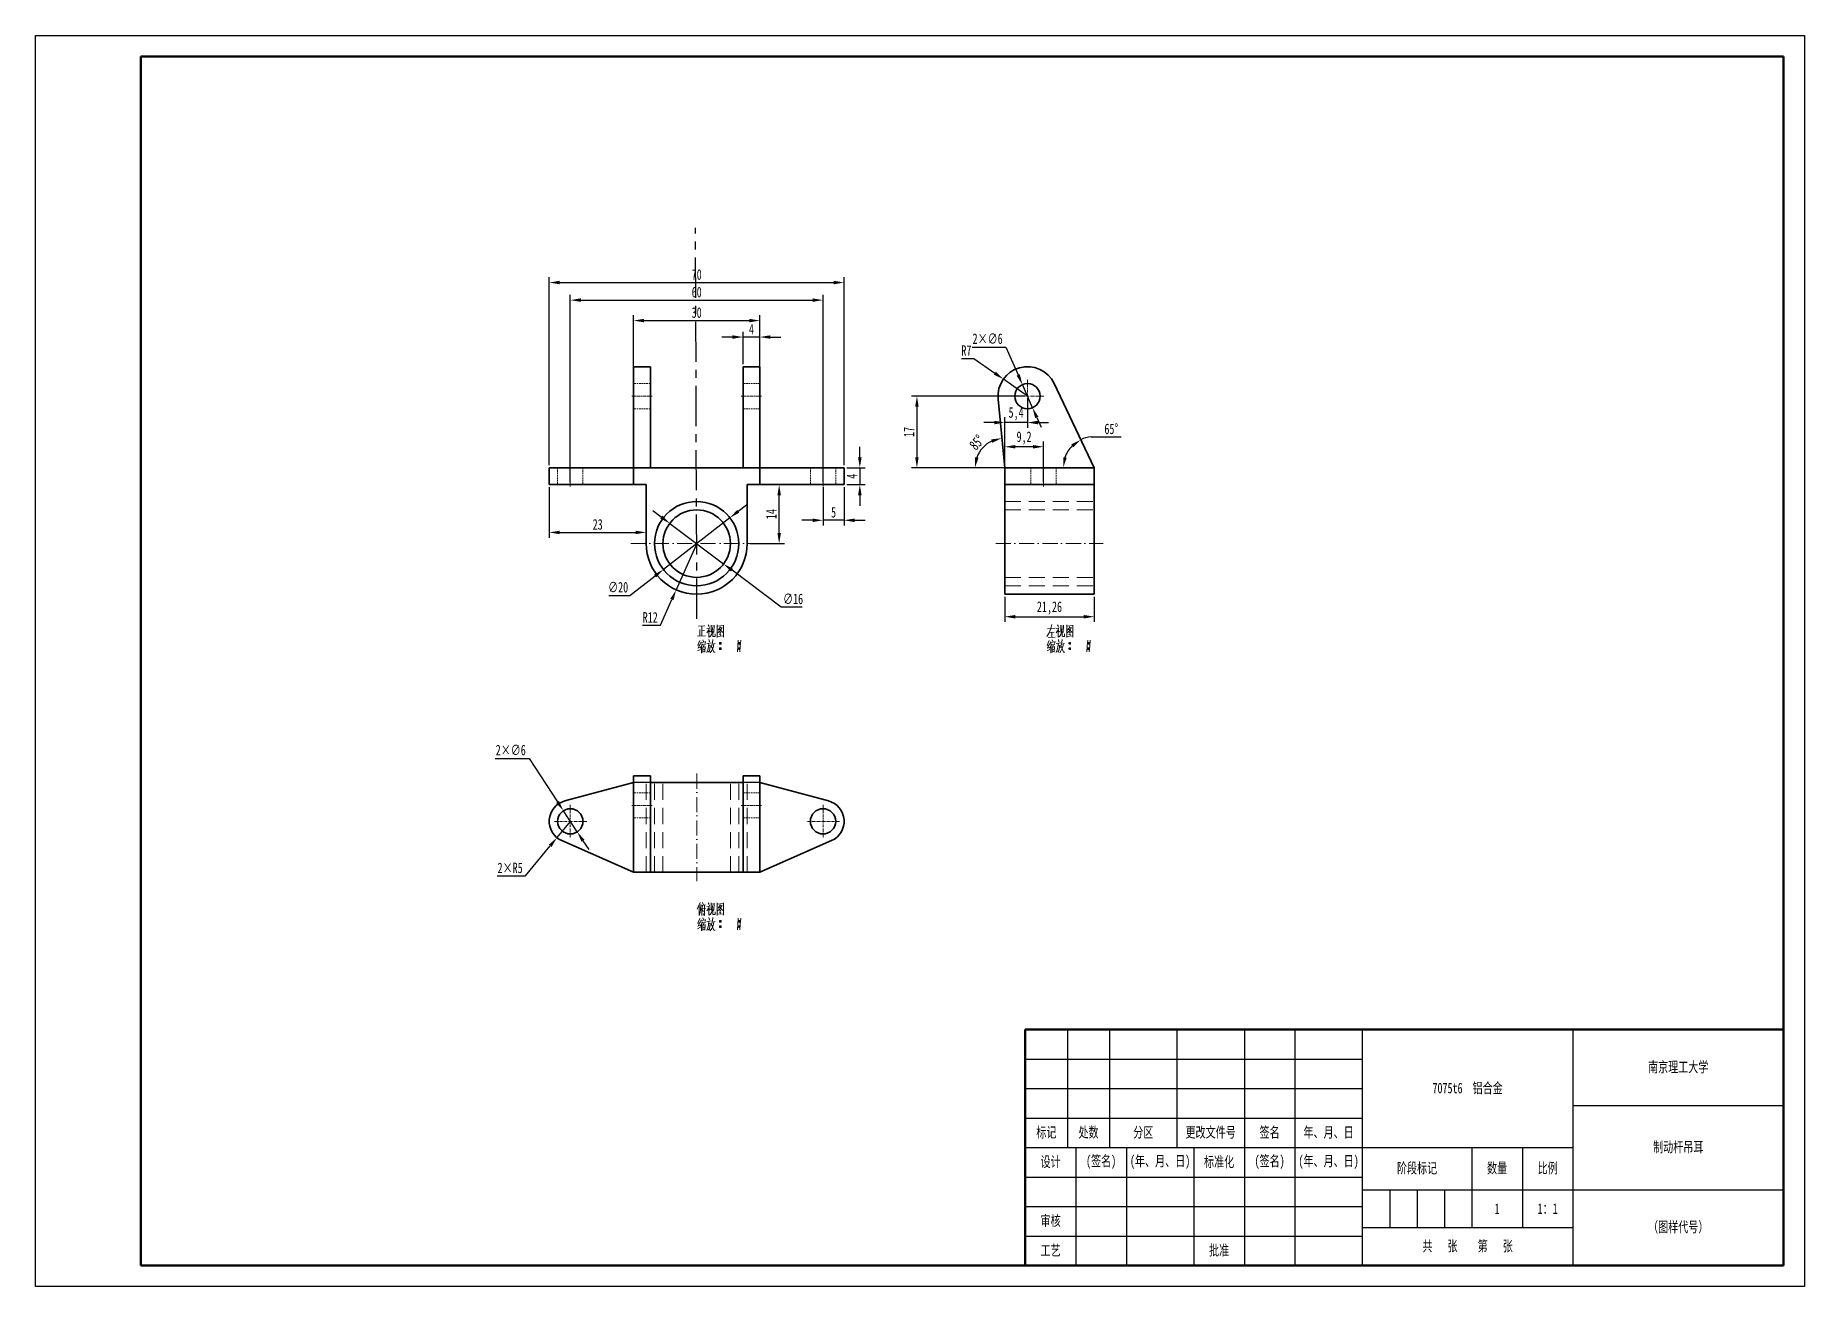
# Model space of a CAD drawing. Header units: millimetres. Extents: x 1050 to 1470, y 766 to 1063.
import ezdxf

# ---------------------------------------------------------------- set-up
doc = ezdxf.new("R2010")
doc.units = ezdxf.units.MM
doc.header["$LTSCALE"] = 0.3
for name, pattern in [('CENTER', [50.8, 31.75, -6.35, 6.35, -6.35]), ('DASHDOT', [18.5, 12, -3, 0.5, -3]), ('DASHED', [19.05, 12.7, -6.35])]:
    doc.linetypes.add(name, pattern=pattern)
for name, color, linetype, lineweight in [('尺寸线', 3, 'Continuous', 25), ('粗实线', 7, 'Continuous', 50), ('细实线', 7, 'Continuous', 25), ('细文本', 7, 'Continuous', 25), ('细点画线', 1, 'CENTER', 25), ('虚线', 2, 'DASHED', 25)]:
    doc.layers.add(name, color=color, linetype=linetype, lineweight=lineweight)
doc.styles.add('NUT Standard', font='simfang.ttf', dxfattribs={"width": 0.7, "height": 2.5})
doc.dimstyles.new('NUT Standard', dxfattribs={"dimtxt": 2.5, "dimasz": 2.5, "dimexe": 1.25, "dimexo": 0.625, "dimtad": 1, "dimtoh": 1, "dimtxsty": 'NUT Standard', "dimcen": 2.5, "dimadec": 0, "dimazin": 0, "dimtfac": 1, "dimtmove": 0, "dimatfit": 3, "dimfxl": 1, "dimarcsym": 0})

msp = doc.modelspace()

# ---------------------------------------------------------------- texts
at = {"layer": '粗实线', "char_height": 2.5, "attachment_point": 5, "style": 'NUT Standard'}
for s, insert in [('\\pxqc;{\\fFangSong|b0|i0|c134|p49;1}', (1397.042, 784.119)), ('\\pxqc;{\\fFangSong|b0|i0|c134|p49;1：1}', (1409.042, 784.119))]:
    msp.add_mtext_dynamic_manual_height_columns(s, width=12, gutter_width=12.5, heights=[0], dxfattribs=dict(at, insert=insert))
at = {"layer": '细文本', "char_height": 2.5, "attachment_point": 5, "style": 'NUT Standard'}
for s, insert, width in [('{\\fFangSong|b0|i0|c134|p49;南京理工大学}', (1440.042, 817.619), 50), ('7075t6  铝合金', (1390.042, 812.619), 50), ('标记', (1290.042, 802.119), 10), ('处数', (1300.042, 802.119), 10), ('分区', (1313.042, 802.119), 16), ('更改文件号', (1329.042, 802.119), 16), ('签名', (1343.042, 802.119), 12), ('年、月、日', (1357.042, 802.119), 16), ('制动杆吊耳', (1440.042, 798.619), 50), ('设计', (1291.042, 795.119), 12), ('(签名)', (1303.042, 795.119), 12), ('(年、月、日)', (1317.042, 795.119), 16), ('标准化', (1331.042, 795.119), 12), ('(签名)', (1343.042, 795.119), 12), ('(年、月、日)', (1357.042, 795.119), 16), ('阶段标记', (1378.042, 793.619), 26), ('数量', (1397.042, 793.619), 12), ('比例', (1409.042, 793.619), 12), ('审核', (1291.042, 781.119), 12), ('（图样代号）', (1440.042, 779.619), 50), ('工艺', (1291.042, 774.119), 12), ('批准', (1331.042, 774.119), 12), ('共   张    第   张', (1390.042, 775.119), 50)]:
    msp.add_mtext(s, dxfattribs=dict(at, insert=insert, width=width))

# ---------------------------------------------------------------- blocks, each defined once
blk = doc.blocks.new('*D5')
at = {"layer": 'Defpoints', "color": 0, "transparency": 16777216}
for p in [(1200.63, 946.78), (1213.42, 937.17)]:
    blk.add_point(p, dxfattribs=at)
at = {"layer": '尺寸线', "color": 0, "lineweight": -2, "transparency": 16777216}
for p, q in [((1198.63, 948.29), (1196.63, 949.79)), ((1200.63, 946.78), (1213.42, 937.17)), ((1227.1, 926.89), (1215.42, 935.67)), ((1232.09, 926.89), (1227.1, 926.89))]:
    blk.add_line(p, q, dxfattribs=at)
at = {"layer": '尺寸线', "color": 0, "transparency": 16777216}
for points in [[(1198.88, 948.62), (1198.38, 947.95), (1200.63, 946.78)], [(1215.67, 936), (1215.17, 935.34), (1213.42, 937.17)]]:
    blk.add_solid(points, dxfattribs=at)
at = {"layer": '尺寸线', "color": 0, "transparency": 16777216, "insert": (1229.91, 928.85), "char_height": 2.5, "attachment_point": 5, "style": 'NUT Standard'}
blk.add_mtext('∅16', dxfattribs=at)
blk = doc.blocks.new('*D6')
at = {"layer": 'Defpoints', "color": 0, "transparency": 16777216}
for p in [(1214.92, 948.12), (1199.13, 935.84)]:
    blk.add_point(p, dxfattribs=at)
at = {"layer": '尺寸线', "color": 0, "lineweight": -2, "transparency": 16777216}
for p, q in [((1216.89, 949.65), (1218.87, 951.19)), ((1214.92, 948.12), (1199.13, 935.84)), ((1191.18, 929.66), (1197.16, 934.3)), ((1186.2, 929.66), (1191.18, 929.66))]:
    blk.add_line(p, q, dxfattribs=at)
at = {"layer": '尺寸线', "color": 0, "transparency": 16777216}
for points in [[(1216.64, 949.98), (1217.15, 949.32), (1214.92, 948.12)], [(1196.9, 934.63), (1197.42, 933.97), (1199.13, 935.84)]]:
    blk.add_solid(points, dxfattribs=at)
at = {"layer": '尺寸线', "color": 0, "transparency": 16777216, "insert": (1188.38, 931.62), "char_height": 2.5, "attachment_point": 5, "style": 'NUT Standard'}
blk.add_mtext('∅20', dxfattribs=at)
blk = doc.blocks.new('*D7')
at = {"layer": 'Defpoints', "color": 0, "transparency": 16777216}
for p in [(1207.03, 941.98), (1202.16, 931.01)]:
    blk.add_point(p, dxfattribs=at)
at = {"layer": '尺寸线', "color": 0, "lineweight": -2, "transparency": 16777216}
for p, q in [((1207.03, 941.98), (1202.16, 931.01)), ((1198.42, 922.6), (1201.14, 928.73)), ((1194.2, 922.6), (1198.42, 922.6))]:
    blk.add_line(p, q, dxfattribs=at)
at = {"layer": '尺寸线', "color": 0, "transparency": 16777216}
blk.add_solid([(1200.76, 928.89), (1201.52, 928.56), (1202.16, 931.01)], dxfattribs=at)
at = {"layer": '尺寸线', "color": 0, "transparency": 16777216, "insert": (1196, 924.48), "char_height": 2.5, "attachment_point": 5, "style": 'NUT Standard'}
blk.add_mtext('R12', dxfattribs=at)
blk = doc.blocks.new('*D8')
at = {"layer": 'Defpoints', "color": 0, "transparency": 16777216}
for p in [(1219.03, 955.98), (1226.61, 955.98), (1219.03, 941.98)]:
    blk.add_point(p, dxfattribs=at)
at = {"layer": '尺寸线', "color": 0, "lineweight": -2, "transparency": 16777216}
for p, q in [((1219.65, 955.98), (1227.86, 955.98)), ((1226.61, 944.48), (1226.61, 953.48)), ((1219.65, 941.98), (1227.86, 941.98))]:
    blk.add_line(p, q, dxfattribs=at)
at = {"layer": '尺寸线', "color": 0, "transparency": 16777216}
for points in [[(1226.2, 953.48), (1227.03, 953.48), (1226.61, 955.98)], [(1226.2, 944.48), (1227.03, 944.48), (1226.61, 941.98)]]:
    blk.add_solid(points, dxfattribs=at)
at = {"layer": '尺寸线', "color": 0, "transparency": 16777216, "insert": (1224.74, 948.98), "char_height": 2.5, "attachment_point": 5, "rotation": 90, "style": 'NUT Standard'}
blk.add_mtext('14', dxfattribs=at)
blk = doc.blocks.new('*D9')
at = {"layer": 'Defpoints', "color": 0, "transparency": 16777216}
for p in [(1279.83, 981.01), (1285.55, 976.98)]:
    blk.add_point(p, dxfattribs=at)
at = {"layer": '尺寸线', "color": 0, "lineweight": -2, "transparency": 16777216}
for p, q in [((1269.9, 985.93), (1272.85, 985.93)), ((1272.85, 985.93), (1277.79, 982.45)), ((1285.55, 976.98), (1279.83, 981.01))]:
    blk.add_line(p, q, dxfattribs=at)
at = {"layer": '尺寸线', "color": 0, "transparency": 16777216}
blk.add_solid([(1278.03, 982.79), (1277.55, 982.11), (1279.83, 981.01)], dxfattribs=at)
at = {"layer": '尺寸线', "color": 0, "transparency": 16777216, "insert": (1271.06, 987.82), "char_height": 2.5, "attachment_point": 5, "style": 'NUT Standard'}
blk.add_mtext('R7', dxfattribs=at)
blk = doc.blocks.new('*D10')
at = {"layer": 'Defpoints', "color": 0, "transparency": 16777216}
for p in [(1285.55, 976.98), (1259.31, 959.98), (1285.55, 959.98)]:
    blk.add_point(p, dxfattribs=at)
at = {"layer": '尺寸线', "color": 0, "lineweight": -2, "transparency": 16777216}
for p, q in [((1284.93, 976.98), (1258.06, 976.98)), ((1259.31, 974.48), (1259.31, 962.48)), ((1284.93, 959.98), (1258.06, 959.98))]:
    blk.add_line(p, q, dxfattribs=at)
at = {"layer": '尺寸线', "color": 0, "transparency": 16777216}
for points in [[(1258.89, 974.48), (1259.72, 974.48), (1259.31, 976.98)], [(1258.89, 962.48), (1259.72, 962.48), (1259.31, 959.98)]]:
    blk.add_solid(points, dxfattribs=at)
at = {"layer": '尺寸线', "color": 0, "transparency": 16777216, "insert": (1257.42, 968.48), "char_height": 2.5, "attachment_point": 5, "rotation": 90, "style": 'NUT Standard'}
blk.add_mtext('17', dxfattribs=at)
blk = doc.blocks.new('*D11')
at = {"layer": 'Defpoints', "color": 0, "transparency": 16777216}
for p in [(1242.03, 959.98), (1242.03, 955.98), (1245.76, 955.98)]:
    blk.add_point(p, dxfattribs=at)
at = {"layer": '尺寸线', "color": 0, "lineweight": -2, "transparency": 16777216}
for p, q in [((1245.76, 962.48), (1245.76, 964.98)), ((1242.65, 959.98), (1247.01, 959.98)), ((1245.76, 959.98), (1245.76, 955.98)), ((1242.65, 955.98), (1247.01, 955.98)), ((1245.76, 953.48), (1245.76, 950.98))]:
    blk.add_line(p, q, dxfattribs=at)
at = {"layer": '尺寸线', "color": 0, "transparency": 16777216}
for points in [[(1245.34, 962.48), (1246.18, 962.48), (1245.76, 959.98)], [(1245.34, 953.48), (1246.18, 953.48), (1245.76, 955.98)]]:
    blk.add_solid(points, dxfattribs=at)
at = {"layer": '尺寸线', "color": 0, "transparency": 16777216, "insert": (1243.88, 957.98), "char_height": 2.5, "attachment_point": 5, "rotation": 90, "style": 'NUT Standard'}
blk.add_mtext('4', dxfattribs=at)
blk = doc.blocks.new('*D12')
at = {"layer": 'Defpoints', "color": 0, "transparency": 16777216}
for p in [(1237.03, 955.98), (1242.03, 955.98), (1237.03, 947.52)]:
    blk.add_point(p, dxfattribs=at)
at = {"layer": '尺寸线', "color": 0, "lineweight": -2, "transparency": 16777216}
for p, q in [((1237.03, 955.35), (1237.03, 946.27)), ((1242.03, 955.35), (1242.03, 946.27)), ((1234.53, 947.52), (1232.03, 947.52)), ((1242.03, 947.52), (1237.03, 947.52)), ((1244.53, 947.52), (1247.03, 947.52))]:
    blk.add_line(p, q, dxfattribs=at)
at = {"layer": '尺寸线', "color": 0, "transparency": 16777216}
for points in [[(1234.53, 947.94), (1234.53, 947.1), (1237.03, 947.52)], [(1244.53, 947.94), (1244.53, 947.1), (1242.03, 947.52)]]:
    blk.add_solid(points, dxfattribs=at)
at = {"layer": '尺寸线', "color": 0, "transparency": 16777216, "insert": (1239.53, 949.41), "char_height": 2.5, "attachment_point": 5, "style": 'NUT Standard'}
blk.add_mtext('5', dxfattribs=at)
blk = doc.blocks.new('*D13')
at = {"layer": 'Defpoints', "color": 0, "transparency": 16777216}
for p in [(1280.16, 964.97), (1280.16, 955.98), (1289.35, 955.98)]:
    blk.add_point(p, dxfattribs=at)
at = {"layer": '尺寸线', "color": 0, "lineweight": -2, "transparency": 16777216}
for p, q in [((1280.16, 956.6), (1280.16, 966.22)), ((1289.35, 956.6), (1289.35, 966.22)), ((1286.85, 964.97), (1282.66, 964.97))]:
    blk.add_line(p, q, dxfattribs=at)
at = {"layer": '尺寸线', "color": 0, "transparency": 16777216}
for points in [[(1282.66, 965.39), (1282.66, 964.56), (1280.16, 964.97)], [(1286.85, 965.39), (1286.85, 964.56), (1289.35, 964.97)]]:
    blk.add_solid(points, dxfattribs=at)
at = {"layer": '尺寸线', "color": 0, "transparency": 16777216, "insert": (1284.75, 967.04), "char_height": 2.5, "attachment_point": 5, "style": 'NUT Standard'}
blk.add_mtext('9,2', dxfattribs=at)
blk = doc.blocks.new('*D16')
at = {"layer": 'Defpoints', "color": 0, "transparency": 16777216}
for p in [(1218.03, 991.02), (1218.03, 983.98), (1222.03, 983.98)]:
    blk.add_point(p, dxfattribs=at)
at = {"layer": '尺寸线', "color": 0, "lineweight": -2, "transparency": 16777216}
for p, q in [((1218.03, 984.6), (1218.03, 992.27)), ((1222.03, 984.6), (1222.03, 992.27)), ((1215.53, 991.02), (1213.03, 991.02)), ((1222.03, 991.02), (1218.03, 991.02)), ((1224.53, 991.02), (1227.03, 991.02))]:
    blk.add_line(p, q, dxfattribs=at)
at = {"layer": '尺寸线', "color": 0, "transparency": 16777216}
for points in [[(1215.53, 991.43), (1215.53, 990.6), (1218.03, 991.02)], [(1224.53, 991.43), (1224.53, 990.6), (1222.03, 991.02)]]:
    blk.add_solid(points, dxfattribs=at)
at = {"layer": '尺寸线', "color": 0, "transparency": 16777216, "insert": (1220.03, 992.89), "char_height": 2.5, "attachment_point": 5, "style": 'NUT Standard'}
blk.add_mtext('4', dxfattribs=at)
blk = doc.blocks.new('*D18')
at = {"layer": 'Defpoints', "color": 0, "transparency": 16777216}
for p in [(1280.16, 929.98), (1301.41, 929.98), (1301.41, 924.63)]:
    blk.add_point(p, dxfattribs=at)
at = {"layer": '尺寸线', "color": 0, "lineweight": -2, "transparency": 16777216}
for p, q in [((1280.16, 929.35), (1280.16, 923.38)), ((1301.41, 929.35), (1301.41, 923.38)), ((1282.66, 924.63), (1298.91, 924.63))]:
    blk.add_line(p, q, dxfattribs=at)
at = {"layer": '尺寸线', "color": 0, "transparency": 16777216}
for points in [[(1282.66, 925.04), (1282.66, 924.21), (1280.16, 924.63)], [(1298.91, 925.04), (1298.91, 924.21), (1301.41, 924.63)]]:
    blk.add_solid(points, dxfattribs=at)
at = {"layer": '尺寸线', "color": 0, "transparency": 16777216, "insert": (1290.78, 926.69), "char_height": 2.5, "attachment_point": 5, "style": 'NUT Standard'}
blk.add_mtext('21,26', dxfattribs=at)
blk = doc.blocks.new('*D19')
at = {"layer": 'Defpoints', "color": 0, "transparency": 16777216}
for p in [(1172.03, 955.98), (1195.03, 955.98), (1195.03, 944.64)]:
    blk.add_point(p, dxfattribs=at)
at = {"layer": '尺寸线', "color": 0, "lineweight": -2, "transparency": 16777216}
for p, q in [((1172.03, 955.35), (1172.03, 943.39)), ((1195.03, 955.35), (1195.03, 943.39)), ((1174.53, 944.64), (1192.53, 944.64))]:
    blk.add_line(p, q, dxfattribs=at)
at = {"layer": '尺寸线', "color": 0, "transparency": 16777216}
for points in [[(1174.53, 945.05), (1174.53, 944.22), (1172.03, 944.64)], [(1192.53, 945.05), (1192.53, 944.22), (1195.03, 944.64)]]:
    blk.add_solid(points, dxfattribs=at)
at = {"layer": '尺寸线', "color": 0, "transparency": 16777216, "insert": (1183.53, 946.53), "char_height": 2.5, "attachment_point": 5, "style": 'NUT Standard'}
blk.add_mtext('23', dxfattribs=at)
blk = doc.blocks.new('*D20')
at = {"layer": 'Defpoints', "color": 0, "transparency": 16777216}
for p in [(1222.03, 994.92), (1192.03, 959.98), (1222.03, 959.98)]:
    blk.add_point(p, dxfattribs=at)
at = {"layer": '尺寸线', "color": 0, "lineweight": -2, "transparency": 16777216}
for p, q in [((1192.03, 960.6), (1192.03, 996.17)), ((1222.03, 960.6), (1222.03, 996.17)), ((1194.53, 994.92), (1219.53, 994.92))]:
    blk.add_line(p, q, dxfattribs=at)
at = {"layer": '尺寸线', "color": 0, "transparency": 16777216}
for points in [[(1194.53, 995.34), (1194.53, 994.51), (1192.03, 994.92)], [(1219.53, 995.34), (1219.53, 994.51), (1222.03, 994.92)]]:
    blk.add_solid(points, dxfattribs=at)
at = {"layer": '尺寸线', "color": 0, "transparency": 16777216, "insert": (1207.03, 996.81), "char_height": 2.5, "attachment_point": 5, "style": 'NUT Standard'}
blk.add_mtext('30', dxfattribs=at)
blk = doc.blocks.new('*D21')
at = {"layer": 'Defpoints', "color": 0, "transparency": 16777216}
for p in [(1242.03, 1003.95), (1172.03, 959.98), (1242.03, 959.98)]:
    blk.add_point(p, dxfattribs=at)
at = {"layer": '尺寸线', "color": 0, "lineweight": -2, "transparency": 16777216}
for p, q in [((1172.03, 960.6), (1172.03, 1005.2)), ((1174.53, 1003.95), (1239.53, 1003.95)), ((1242.03, 960.6), (1242.03, 1005.2))]:
    blk.add_line(p, q, dxfattribs=at)
at = {"layer": '尺寸线', "color": 0, "transparency": 16777216}
for points in [[(1174.53, 1004.37), (1174.53, 1003.53), (1172.03, 1003.95)], [(1239.53, 1004.37), (1239.53, 1003.53), (1242.03, 1003.95)]]:
    blk.add_solid(points, dxfattribs=at)
at = {"layer": '尺寸线', "color": 0, "transparency": 16777216, "insert": (1207.03, 1005.84), "char_height": 2.5, "attachment_point": 5, "style": 'NUT Standard'}
blk.add_mtext('70', dxfattribs=at)
blk = doc.blocks.new('*D22')
at = {"layer": 'Defpoints', "color": 0, "transparency": 16777216}
for p in [(1237.03, 999.78), (1177.03, 955.98), (1237.03, 955.98)]:
    blk.add_point(p, dxfattribs=at)
at = {"layer": '尺寸线', "color": 0, "lineweight": -2, "transparency": 16777216}
for p, q in [((1177.03, 956.6), (1177.03, 1001.03)), ((1179.53, 999.78), (1234.53, 999.78)), ((1237.03, 956.6), (1237.03, 1001.03))]:
    blk.add_line(p, q, dxfattribs=at)
at = {"layer": '尺寸线', "color": 0, "transparency": 16777216}
for points in [[(1179.53, 1000.2), (1179.53, 999.36), (1177.03, 999.78)], [(1234.53, 1000.2), (1234.53, 999.36), (1237.03, 999.78)]]:
    blk.add_solid(points, dxfattribs=at)
at = {"layer": '尺寸线', "color": 0, "transparency": 16777216, "insert": (1207.03, 1001.67), "char_height": 2.5, "attachment_point": 5, "style": 'NUT Standard'}
blk.add_mtext('60', dxfattribs=at)
blk = doc.blocks.new('*D23')
at = {"layer": 'Defpoints', "color": 0, "transparency": 16777216}
for p in [(1175.38, 878.57), (1178.67, 873.55)]:
    blk.add_point(p, dxfattribs=at)
at = {"layer": '尺寸线', "color": 0, "lineweight": -2, "transparency": 16777216}
for p, q in [((1159.18, 891.01), (1167.23, 891.01)), ((1167.23, 891.01), (1174.01, 880.66)), ((1178.67, 873.55), (1175.38, 878.57)), ((1180.04, 871.46), (1181.41, 869.37))]:
    blk.add_line(p, q, dxfattribs=at)
at = {"layer": '尺寸线', "color": 0, "transparency": 16777216}
for points in [[(1174.36, 880.89), (1173.66, 880.43), (1175.38, 878.57)], [(1180.39, 871.69), (1179.69, 871.23), (1178.67, 873.55)]]:
    blk.add_solid(points, dxfattribs=at)
at = {"layer": '尺寸线', "color": 0, "transparency": 16777216, "insert": (1162.89, 892.97), "char_height": 2.5, "attachment_point": 5, "style": 'NUT Standard'}
blk.add_mtext('2×∅6', dxfattribs=at)
blk = doc.blocks.new('*D28')
at = {"layer": 'Defpoints', "color": 0, "transparency": 16777216}
for p in [(1177.03, 876.06), (1173.86, 872.19)]:
    blk.add_point(p, dxfattribs=at)
at = {"layer": '尺寸线', "color": 0, "lineweight": -2, "transparency": 16777216}
for p, q in [((1177.03, 876.06), (1173.86, 872.19)), ((1166.42, 863.12), (1172.27, 870.26)), ((1159.68, 863.12), (1166.42, 863.12))]:
    blk.add_line(p, q, dxfattribs=at)
at = {"layer": '尺寸线', "color": 0, "transparency": 16777216}
blk.add_solid([(1171.95, 870.52), (1172.59, 869.99), (1173.86, 872.19)], dxfattribs=at)
at = {"layer": '尺寸线', "color": 0, "transparency": 16777216, "insert": (1162.74, 865), "char_height": 2.5, "attachment_point": 5, "style": 'NUT Standard'}
blk.add_mtext('2×R5', dxfattribs=at)
blk = doc.blocks.new('*D30')
at = {"layer": 'Defpoints', "color": 0, "transparency": 16777216}
for p in [(1284.35, 979.73), (1286.76, 974.23)]:
    blk.add_point(p, dxfattribs=at)
at = {"layer": '尺寸线', "color": 0, "lineweight": -2, "transparency": 16777216}
for p, q in [((1272.39, 988.65), (1280.43, 988.65)), ((1280.43, 988.65), (1283.34, 982.02)), ((1286.76, 974.23), (1284.35, 979.73)), ((1287.76, 971.94), (1288.77, 969.65))]:
    blk.add_line(p, q, dxfattribs=at)
at = {"layer": '尺寸线', "color": 0, "transparency": 16777216}
for points in [[(1283.73, 982.18), (1282.96, 981.85), (1284.35, 979.73)], [(1288.14, 972.11), (1287.38, 971.77), (1286.76, 974.23)]]:
    blk.add_solid(points, dxfattribs=at)
at = {"layer": '尺寸线', "color": 0, "transparency": 16777216, "insert": (1276.1, 990.61), "char_height": 2.5, "attachment_point": 5, "style": 'NUT Standard'}
blk.add_mtext('2×∅6', dxfattribs=at)
blk = doc.blocks.new('*D31')
at = {"layer": 'Defpoints', "color": 0, "lineweight": -3, "transparency": 16777216}
for p in [(1291.87, 979.99), (1294.54, 962.69), (1293.93, 959.98), (1301.41, 959.98), (1301.41, 959.98)]:
    blk.add_point(p, dxfattribs=at)
at = {"layer": '尺寸线', "color": 0, "lineweight": -2, "transparency": 16777216}
blk.add_line((1300.64, 967.32), (1307.76, 967.32), dxfattribs=at)
for start, end in [(96.0086, 115.4923), (134.9761, 160.5163)]:
    blk.add_arc((1301.41, 959.98), 7.39, start, end, dxfattribs=at)
at = {"layer": '尺寸线', "color": 0, "lineweight": -3, "transparency": 16777216}
for points in [[(1295.95, 965.54), (1296.43, 964.86), (1298.23, 966.65)], [(1294.86, 962.37), (1294.04, 962.51), (1294.03, 959.98)]]:
    blk.add_solid(points, dxfattribs=at)
at = {"layer": '尺寸线', "color": 0, "lineweight": -3, "transparency": 16777216, "insert": (1305.45, 969.21), "char_height": 2.5, "attachment_point": 5, "style": 'NUT Standard'}
blk.add_mtext('65°', dxfattribs=at)
blk = doc.blocks.new('*D32')
at = {"layer": 'Defpoints', "color": 0, "lineweight": -3, "transparency": 16777216}
for p in [(1285.55, 976.98), (1280.16, 970.72), (1280.16, 959.98)]:
    blk.add_point(p, dxfattribs=at)
at = {"layer": '尺寸线', "color": 0, "lineweight": -2, "transparency": 16777216}
for p, q in [((1285.55, 976.35), (1285.55, 969.47)), ((1277.66, 970.72), (1275.16, 970.72)), ((1280.16, 960.6), (1280.16, 971.97)), ((1285.55, 970.72), (1280.16, 970.72)), ((1288.05, 970.72), (1290.55, 970.72))]:
    blk.add_line(p, q, dxfattribs=at)
at = {"layer": '尺寸线', "color": 0, "lineweight": -3, "transparency": 16777216}
for points in [[(1277.66, 971.14), (1277.66, 970.3), (1280.16, 970.72)], [(1288.05, 971.14), (1288.05, 970.3), (1285.55, 970.72)]]:
    blk.add_solid(points, dxfattribs=at)
at = {"layer": '尺寸线', "color": 0, "lineweight": -3, "transparency": 16777216, "insert": (1282.85, 972.79), "char_height": 2.5, "attachment_point": 5, "style": 'NUT Standard'}
blk.add_mtext('5,4', dxfattribs=at)
blk = doc.blocks.new('*D33')
at = {"layer": 'Defpoints', "color": 0, "lineweight": -3, "transparency": 16777216}
for p in [(1278.58, 976.31), (1276.24, 965.86), (1280.16, 959.98), (1284.52, 959.98), (1293.93, 959.98)]:
    blk.add_point(p, dxfattribs=at)
at = {"layer": '尺寸线', "color": 0, "lineweight": -2, "transparency": 16777216}
blk.add_line((1279.53, 959.98), (1271.84, 959.98), dxfattribs=at)
blk.add_arc((1280.16, 959.98), 7.06, 115.8797, 159.6126, dxfattribs=at)
at = {"layer": '尺寸线', "color": 0, "lineweight": -3, "transparency": 16777216}
for points in [[(1276.96, 966.73), (1277.18, 965.93), (1279.48, 967.01)], [(1273.94, 962.37), (1273.12, 962.51), (1273.09, 959.98)]]:
    blk.add_solid(points, dxfattribs=at)
at = {"layer": '尺寸线', "color": 0, "lineweight": -3, "transparency": 16777216, "insert": (1273.53, 966), "char_height": 2.5, "attachment_point": 5, "rotation": 47.7462, "style": 'NUT Standard'}
blk.add_mtext('85°', dxfattribs=at)

# ---------------------------------------------------------------- dimensions: what is measured, and where the dimension line sits
at = {"layer": '尺寸线'}
for base, p1, p2, picture, middle in [((1242.026, 1003.949), (1172.026, 959.978), (1242.026, 959.978), '*D21', (1207.026, 1005.839)), ((1237.026, 999.779), (1177.026, 955.978), (1237.026, 955.978), '*D22', (1207.026, 1001.668)), ((1222.026, 994.924), (1192.026, 959.978), (1222.026, 959.978), '*D20', (1207.026, 996.813)), ((1218.026, 991.017), (1222.026, 983.978), (1218.026, 983.978), '*D16', (1220.026, 992.892)), ((1195.026, 944.638), (1172.026, 955.978), (1195.026, 955.978), '*D19', (1183.526, 946.527)), ((1301.414, 924.626), (1280.155, 929.978), (1301.414, 929.978), '*D18', (1290.784, 926.694))]:
    dim = msp.add_linear_dim(base=base, p1=p1, p2=p2, dimstyle='NUT Standard', dxfattribs=at)
    dim.commit()
    dim.dimension.update_dxf_attribs({"geometry": picture, "text_midpoint": middle})
for p1, p2, picture, middle in [((1286.758, 974.231), (1284.348, 979.726), '*D30', (1276.099, 988.651)), ((1178.67, 873.55), (1175.381, 878.569), '*D23', (1162.891, 891.013))]:
    dim = msp.add_diameter_dim_2p(p1=p1, p2=p2, text='2×<>', dimstyle='NUT Standard', dxfattribs=at)
    dim.commit()
    dim.dimension.update_dxf_attribs({"geometry": picture, "text_midpoint": middle, "dimtype": 163})
for center, mpoint, picture, middle in [((1285.553, 976.978), (1279.831, 981.011), '*D9', (1271.065, 985.928)), ((1207.026, 941.978), (1202.156, 931.011), '*D7', (1195.997, 922.6))]:
    dim = msp.add_radius_dim(center=center, mpoint=mpoint, dimstyle='NUT Standard', dxfattribs=at)
    dim.commit()
    dim.dimension.update_dxf_attribs({"geometry": picture, "text_midpoint": middle, "dimtype": 164})
at = {"layer": '尺寸线', "lineweight": -3}
for base, line1, line2, picture, middle in [((1294.54, 962.686), ((1301.414, 959.978), (1293.927, 959.978)), ((1291.871, 979.991), (1301.414, 959.978)), '*D31', (1305.45, 969.214)), ((1276.24, 965.857), ((1284.521, 959.978), (1293.927, 959.978)), ((1278.585, 976.308), (1280.155, 959.978)), '*D33', (1273.529, 965.998))]:
    dim = msp.add_angular_dim_2l(base=base, line1=line1, line2=line2, dimstyle='NUT Standard', dxfattribs=at)
    dim.commit()
    dim.dimension.update_dxf_attribs({"geometry": picture, "text_midpoint": middle})
at = {"layer": '尺寸线'}
for p1, p2, distance, picture, middle in [((1285.553, 976.978), (1285.553, 959.978), -26.246, '*D10', (1257.418, 968.478)), ((1289.351, 955.978), (1280.155, 955.978), -8.994, '*D13', (1284.753, 967.04)), ((1242.026, 955.978), (1237.026, 955.978), 8.458, '*D12', (1239.526, 949.409))]:
    dim = msp.add_aligned_dim(p1=p1, p2=p2, distance=distance, dimstyle='NUT Standard', dxfattribs=at)
    dim.commit()
    dim.dimension.update_dxf_attribs({"geometry": picture, "text_midpoint": middle})
at = {"layer": '尺寸线', "lineweight": -3}
dim = msp.add_linear_dim(base=(1280.155, 970.719), p1=(1285.553, 976.978), p2=(1280.155, 959.978), dimstyle='NUT Standard', dxfattribs=at)
dim.commit()
dim.dimension.update_dxf_attribs({"geometry": '*D32', "text_midpoint": (1282.854, 972.787)})
at = {"layer": '尺寸线'}
for base, p1, p2, picture, middle in [((1245.759, 955.978), (1242.026, 959.978), (1242.026, 955.978), '*D11', (1243.884, 957.978)), ((1226.614, 955.978), (1219.026, 941.978), (1219.026, 955.978), '*D8', (1224.739, 948.978))]:
    dim = msp.add_linear_dim(base=base, p1=p1, p2=p2, angle=90, dimstyle='NUT Standard', dxfattribs=at)
    dim.commit()
    dim.dimension.update_dxf_attribs({"geometry": picture, "text_midpoint": middle})
for p1, p2, picture, middle in [((1214.919, 948.118), (1199.133, 935.838), '*D6', (1188.38, 929.656)), ((1200.631, 946.785), (1213.421, 937.172), '*D5', (1229.91, 926.887))]:
    dim = msp.add_diameter_dim_2p(p1=p1, p2=p2, dimstyle='NUT Standard', dxfattribs=at)
    dim.commit()
    dim.dimension.update_dxf_attribs({"geometry": picture, "text_midpoint": middle, "dimtype": 163})
dim = msp.add_radius_dim(center=(1177.026, 876.059), mpoint=(1173.856, 872.192), text='2×<>', dimstyle='NUT Standard', dxfattribs=at)
dim.commit()
dim.dimension.update_dxf_attribs({"geometry": '*D28', "text_midpoint": (1162.737, 863.115), "dimtype": 164})

# ---------------------------------------------------------------- linework, layer by layer
for p, q in [((1050.042, 1062.619), (1470.042, 1062.619)), ((1050.042, 765.619), (1050.042, 1062.619)), ((1470.042, 1062.619), (1470.042, 765.619)), ((1470.042, 765.619), (1050.042, 765.619))]:
    msp.add_line(p, q)
at = {"color": 7, "linetype": 'DASHED', "lineweight": 13, "ltscale": 0.1}
for p, q in [((1286.351, 959.978), (1286.351, 955.978)), ((1292.351, 959.978), (1292.351, 955.978)), ((1196.026, 886.825), (1192.026, 886.825))]:
    msp.add_line(p, q, dxfattribs=at)
at = {"color": 7, "linetype": 'DASHED', "lineweight": 13, "ltscale": 0.25}
msp.add_line((1280.155, 931.978), (1280.155, 941.978), dxfattribs=at)
at = {"color": 7, "lineweight": 35}
msp.add_line((1301.414, 931.978), (1301.414, 941.978), dxfattribs=at)
at = {"color": 7, "linetype": 'DASHED', "lineweight": 13}
for p, q in [((1197.026, 863.997), (1197.026, 885.255)), ((1217.026, 863.997), (1217.026, 885.255))]:
    msp.add_line(p, q, dxfattribs=at)
at = {"color": 7, "lineweight": 13}
for points in [[(1207.201, 920.003), (1209.161, 920.108)], [(1207.481, 922.418), (1208.986, 922.488)], [(1207.761, 921.613), (1207.761, 920.038)], [(1208.251, 922.418), (1208.251, 921.263), (1208.251, 920.073)], [(1208.251, 921.298), (1208.881, 921.368)], [(1210.071, 922.033), (1209.896, 921.543), (1209.406, 920.808)], [(1209.441, 921.823), (1210.001, 921.893)], [(1209.721, 922.698), (1210.001, 922.278)], [(1209.896, 921.543), (1209.896, 919.758)], [(1209.896, 921.368), (1210.211, 921.053)], [(1210.001, 919.758), (1210.281, 920.038)], [(1210.281, 920.038), (1210.526, 920.388)], [(1210.491, 922.663), (1210.491, 920.983)], [(1211.156, 922.488), (1210.491, 922.418)], [(1210.701, 921.018), (1210.526, 920.388)], [(1210.806, 922.068), (1210.701, 921.018)], [(1210.841, 920.038), (1210.841, 921.123)], [(1210.981, 919.933), (1210.841, 920.038)], [(1211.401, 919.933), (1210.981, 919.933)], [(1211.086, 920.913), (1211.156, 922.593)], [(1211.401, 920.563), (1211.401, 919.933)], [(1211.926, 922.698), (1211.926, 921.228), (1211.926, 919.723)], [(1211.926, 922.663), (1211.926, 921.263), (1211.926, 919.863)], [(1213.396, 922.523), (1211.926, 922.383)], [(1211.926, 919.968), (1213.291, 920.073)], [(1211.996, 920.773), (1212.486, 921.193)], [(1212.696, 922.243), (1212.136, 921.438)], [(1212.451, 921.683), (1213.151, 920.948)], [(1212.451, 920.598), (1212.801, 920.213)], [(1212.486, 921.893), (1212.941, 921.963)], [(1212.486, 921.193), (1212.696, 921.473)], [(1212.556, 920.983), (1212.801, 920.703)], [(1212.696, 921.473), (1213.046, 922.103)], [(1213.151, 920.948), (1213.326, 920.983)], [(1213.361, 919.793), (1213.361, 919.898), (1213.291, 920.073)], [(1213.361, 919.898), (1213.361, 921.263), (1213.396, 922.663)], [(1290.683, 920.808), (1290.123, 919.933)], [(1290.333, 921.788), (1292.153, 921.928)], [(1291.138, 921.858), (1290.683, 920.808)], [(1290.823, 920.878), (1291.908, 920.983)], [(1291.348, 922.803), (1291.138, 921.858)], [(1291.348, 920.913), (1291.313, 919.723)], [(1293.028, 922.033), (1292.853, 921.543), (1292.363, 920.808)], [(1292.398, 921.823), (1292.958, 921.893)], [(1292.678, 922.698), (1292.958, 922.278)], [(1292.853, 921.543), (1292.853, 919.758)], [(1292.853, 921.368), (1293.168, 921.053)], [(1292.958, 919.758), (1293.238, 920.038)], [(1293.238, 920.038), (1293.483, 920.388)], [(1293.448, 922.663), (1293.448, 920.983)], [(1294.113, 922.488), (1293.448, 922.418)], [(1293.658, 921.018), (1293.483, 920.388)], [(1293.763, 922.068), (1293.658, 921.018)], [(1293.798, 920.038), (1293.798, 921.123)], [(1293.938, 919.933), (1293.798, 920.038)], [(1294.358, 919.933), (1293.938, 919.933)], [(1294.043, 920.913), (1294.113, 922.593)], [(1294.358, 920.563), (1294.358, 919.933)], [(1294.883, 922.698), (1294.883, 921.228), (1294.883, 919.723)], [(1294.883, 922.663), (1294.883, 921.263), (1294.883, 919.863)], [(1296.353, 922.523), (1294.883, 922.383)], [(1294.883, 919.968), (1296.248, 920.073)], [(1294.953, 920.773), (1295.443, 921.193)], [(1295.653, 922.243), (1295.093, 921.438)], [(1295.408, 921.683), (1296.108, 920.948)], [(1295.408, 920.598), (1295.758, 920.213)], [(1295.443, 921.893), (1295.898, 921.963)], [(1295.443, 921.193), (1295.653, 921.473)], [(1295.513, 920.983), (1295.758, 920.703)], [(1295.653, 921.473), (1296.003, 922.103)], [(1296.108, 920.948), (1296.283, 920.983)], [(1296.318, 919.793), (1296.318, 919.898), (1296.248, 920.073)], [(1296.318, 919.898), (1296.318, 921.263), (1296.353, 922.663)], [(1207.236, 916.503), (1207.936, 916.888)], [(1207.691, 917.938), (1207.271, 917.798)], [(1207.761, 918.953), (1207.306, 917.868)], [(1207.341, 917.168), (1207.866, 917.343)], [(1207.831, 918.183), (1207.376, 917.168)], [(1208.146, 917.658), (1207.831, 917.168)], [(1208.076, 918.638), (1207.971, 918.078)], [(1208.076, 918.498), (1209.126, 918.638)], [(1208.321, 918.218), (1208.146, 917.658)], [(1208.181, 917.728), (1208.181, 916.013)], [(1208.391, 917.938), (1209.091, 918.043)], [(1208.461, 919.128), (1208.636, 918.743)], [(1208.461, 917.518), (1208.496, 916.118)], [(1208.461, 917.413), (1208.986, 917.483)], [(1208.496, 916.853), (1208.881, 916.923)], [(1208.951, 916.363), (1208.531, 916.293)], [(1208.706, 917.973), (1208.636, 917.413)], [(1209.021, 917.588), (1208.951, 916.188)], [(1209.161, 918.743), (1209.021, 918.288)], [(1209.931, 918.358), (1209.826, 917.448), (1209.721, 917.028), (1209.406, 916.153)], [(1209.441, 918.288), (1210.491, 918.428)], [(1210.246, 917.868), (1210.141, 917.028), (1210.001, 916.188), (1209.791, 916.468)], [(1209.861, 917.693), (1210.246, 917.763)], [(1209.931, 919.198), (1210.036, 918.638)], [(1210.631, 916.608), (1210.246, 916.083)], [(1210.631, 917.868), (1210.456, 917.308)], [(1210.561, 917.623), (1211.121, 916.188)], [(1210.771, 918.498), (1210.631, 917.868)], [(1210.911, 917.238), (1210.631, 916.608)], [(1210.701, 918.113), (1211.401, 918.253)], [(1210.841, 919.233), (1210.771, 918.498)], [(1211.121, 918.183), (1210.911, 917.238)], [(1211.121, 916.188), (1211.436, 916.188)], [(1212.451, 918.323), (1212.836, 918.323)], [(1212.451, 917.063), (1212.836, 917.063)], [(1212.486, 918.428), (1212.801, 918.428)], [(1212.486, 918.183), (1212.801, 918.183)], [(1212.486, 917.168), (1212.801, 917.168)], [(1212.486, 916.923), (1212.801, 916.923)], [(1216.896, 919.058), (1216.791, 917.658), (1216.686, 916.258)], [(1216.896, 918.323), (1217.281, 918.323)], [(1216.896, 917.063), (1217.281, 917.063)], [(1216.931, 918.428), (1217.246, 918.428)], [(1216.931, 918.183), (1217.246, 918.183)], [(1216.931, 917.168), (1217.246, 917.168)], [(1216.931, 916.923), (1217.246, 916.923)], [(1217.491, 919.058), (1217.386, 917.658), (1217.281, 916.258)], [(1290.193, 916.503), (1290.893, 916.888)], [(1290.648, 917.938), (1290.228, 917.798)], [(1290.718, 918.953), (1290.263, 917.868)], [(1290.298, 917.168), (1290.823, 917.343)], [(1290.788, 918.183), (1290.333, 917.168)], [(1290.438, 919.688), (1292.153, 919.793)], [(1291.103, 917.658), (1290.788, 917.168)], [(1291.033, 918.638), (1290.928, 918.078)], [(1291.033, 918.498), (1292.083, 918.638)], [(1291.278, 918.218), (1291.103, 917.658)], [(1291.138, 917.728), (1291.138, 916.013)], [(1291.348, 917.938), (1292.048, 918.043)], [(1291.418, 919.128), (1291.593, 918.743)], [(1291.418, 917.518), (1291.453, 916.118)], [(1291.418, 917.413), (1291.943, 917.483)], [(1291.453, 916.853), (1291.838, 916.923)], [(1291.908, 916.363), (1291.488, 916.293)], [(1291.663, 917.973), (1291.593, 917.413)], [(1291.978, 917.588), (1291.908, 916.188)], [(1292.118, 918.743), (1291.978, 918.288)], [(1292.888, 918.358), (1292.783, 917.448), (1292.678, 917.028), (1292.363, 916.153)], [(1292.398, 918.288), (1293.448, 918.428)], [(1293.203, 917.868), (1293.098, 917.028), (1292.958, 916.188), (1292.748, 916.468)], [(1292.818, 917.693), (1293.203, 917.763)], [(1292.888, 919.198), (1292.993, 918.638)], [(1293.588, 916.608), (1293.203, 916.083)], [(1293.588, 917.868), (1293.413, 917.308)], [(1293.518, 917.623), (1294.078, 916.188)], [(1293.728, 918.498), (1293.588, 917.868)], [(1293.868, 917.238), (1293.588, 916.608)], [(1293.658, 918.113), (1294.358, 918.253)], [(1293.798, 919.233), (1293.728, 918.498)], [(1294.078, 918.183), (1293.868, 917.238)], [(1294.078, 916.188), (1294.393, 916.188)], [(1295.408, 918.323), (1295.793, 918.323)], [(1295.408, 917.063), (1295.793, 917.063)], [(1295.443, 918.428), (1295.758, 918.428)], [(1295.443, 918.183), (1295.758, 918.183)], [(1295.443, 917.168), (1295.758, 917.168)], [(1295.443, 916.923), (1295.758, 916.923)], [(1299.853, 919.058), (1299.748, 917.658), (1299.643, 916.258)], [(1299.853, 918.323), (1300.238, 918.323)], [(1299.853, 917.063), (1300.238, 917.063)], [(1299.888, 918.428), (1300.203, 918.428)], [(1299.888, 918.183), (1300.203, 918.183)], [(1299.888, 917.168), (1300.203, 917.168)], [(1299.888, 916.923), (1300.203, 916.923)], [(1300.448, 919.058), (1300.343, 917.658), (1300.238, 916.258)], [(1207.831, 856.822), (1207.131, 855.212)], [(1207.761, 852.972), (1207.306, 851.886)], [(1207.586, 856.157), (1207.586, 854.932), (1207.586, 853.671)], [(1207.866, 854.407), (1207.691, 853.777)], [(1207.971, 855.037), (1207.866, 854.407)], [(1208.006, 856.331), (1207.971, 855.037)], [(1208.076, 852.657), (1207.971, 852.097)], [(1208.006, 856.087), (1209.126, 856.262)], [(1208.286, 855.456), (1208.041, 855.002)], [(1208.076, 852.516), (1209.126, 852.657)], [(1208.391, 855.981), (1208.286, 855.456)], [(1208.286, 855.456), (1208.286, 853.706)], [(1208.391, 856.787), (1208.601, 856.296)], [(1208.391, 855.282), (1209.196, 855.421)], [(1208.461, 855.037), (1208.601, 854.617)], [(1208.461, 853.147), (1208.636, 852.761)], [(1208.846, 853.671), (1208.566, 854.127)], [(1208.846, 856.087), (1208.846, 854.897), (1208.846, 853.671)], [(1209.161, 852.761), (1209.021, 852.307)], [(1210.071, 856.052), (1209.896, 855.562), (1209.406, 854.826)], [(1209.441, 855.842), (1210.001, 855.912)], [(1209.721, 856.717), (1210.001, 856.296)], [(1209.896, 855.562), (1209.896, 853.777)], [(1209.896, 855.387), (1210.211, 855.072)], [(1209.931, 853.217), (1210.036, 852.657)], [(1210.001, 853.777), (1210.281, 854.057)], [(1210.281, 854.057), (1210.526, 854.407)], [(1210.491, 856.682), (1210.491, 855.002)], [(1211.156, 856.507), (1210.491, 856.437)], [(1210.701, 855.037), (1210.526, 854.407)], [(1210.806, 856.087), (1210.701, 855.037)], [(1210.841, 853.252), (1210.771, 852.516)], [(1210.841, 854.057), (1210.841, 855.141)], [(1210.981, 853.951), (1210.841, 854.057)], [(1211.401, 853.951), (1210.981, 853.951)], [(1211.086, 854.932), (1211.156, 856.611)], [(1211.401, 854.581), (1211.401, 853.951)], [(1211.926, 856.717), (1211.926, 855.247), (1211.926, 853.742)], [(1211.926, 856.682), (1211.926, 855.282), (1211.926, 853.882)], [(1213.396, 856.542), (1211.926, 856.402)], [(1211.926, 853.986), (1213.291, 854.092)], [(1211.996, 854.792), (1212.486, 855.212)], [(1212.696, 856.262), (1212.136, 855.456)], [(1212.451, 855.701), (1213.151, 854.967)], [(1212.451, 854.617), (1212.801, 854.231)], [(1212.486, 855.912), (1212.941, 855.981)], [(1212.486, 855.212), (1212.696, 855.492)], [(1212.556, 855.002), (1212.801, 854.722)], [(1212.696, 855.492), (1213.046, 856.122)], [(1213.151, 854.967), (1213.326, 855.002)], [(1213.361, 853.812), (1213.361, 853.917), (1213.291, 854.092)], [(1213.361, 853.917), (1213.361, 855.282), (1213.396, 856.682)], [(1216.896, 853.076), (1216.791, 851.677), (1216.686, 850.277)], [(1217.491, 853.076), (1217.386, 851.677), (1217.281, 850.277)], [(1207.236, 850.522), (1207.936, 850.907)], [(1207.691, 851.956), (1207.271, 851.817)], [(1207.341, 851.187), (1207.866, 851.361)], [(1207.831, 852.201), (1207.376, 851.187)], [(1208.146, 851.677), (1207.831, 851.187)], [(1208.321, 852.236), (1208.146, 851.677)], [(1208.181, 851.747), (1208.181, 850.032)], [(1208.391, 851.956), (1209.091, 852.062)], [(1208.461, 851.536), (1208.496, 850.136)], [(1208.461, 851.432), (1208.986, 851.502)], [(1208.496, 850.872), (1208.881, 850.942)], [(1208.951, 850.381), (1208.531, 850.312)], [(1208.706, 851.992), (1208.636, 851.432)], [(1209.021, 851.606), (1208.951, 850.206)], [(1209.931, 852.377), (1209.826, 851.467), (1209.721, 851.046), (1209.406, 850.171)], [(1209.441, 852.307), (1210.491, 852.446)], [(1210.246, 851.886), (1210.141, 851.046), (1210.001, 850.206), (1209.791, 850.486)], [(1209.861, 851.712), (1210.246, 851.782)], [(1210.631, 850.627), (1210.246, 850.101)], [(1210.631, 851.886), (1210.456, 851.326)], [(1210.561, 851.641), (1211.121, 850.206)], [(1210.771, 852.516), (1210.631, 851.886)], [(1210.911, 851.256), (1210.631, 850.627)], [(1210.701, 852.131), (1211.401, 852.272)], [(1211.121, 852.201), (1210.911, 851.256)], [(1211.121, 850.206), (1211.436, 850.206)], [(1212.451, 852.342), (1212.836, 852.342)], [(1212.451, 851.081), (1212.836, 851.081)], [(1212.486, 852.446), (1212.801, 852.446)], [(1212.486, 852.201), (1212.801, 852.201)], [(1212.486, 851.187), (1212.801, 851.187)], [(1212.486, 850.942), (1212.801, 850.942)], [(1216.896, 852.342), (1217.281, 852.342)], [(1216.896, 851.081), (1217.281, 851.081)], [(1216.931, 852.446), (1217.246, 852.446)], [(1216.931, 852.201), (1217.246, 852.201)], [(1216.931, 851.187), (1217.246, 851.187)], [(1216.931, 850.942), (1217.246, 850.942)]]:
    msp.add_lwpolyline(points, dxfattribs=at)
for points in [[(1212.556, 918.113), (1212.731, 918.113), (1212.836, 918.218), (1212.836, 918.393), (1212.731, 918.498), (1212.556, 918.498), (1212.451, 918.393), (1212.451, 918.218)], [(1212.556, 916.853), (1212.731, 916.853), (1212.836, 916.958), (1212.836, 917.133), (1212.731, 917.238), (1212.556, 917.238), (1212.451, 917.133), (1212.451, 916.958)], [(1217.001, 918.113), (1217.176, 918.113), (1217.281, 918.218), (1217.281, 918.393), (1217.176, 918.498), (1217.001, 918.498), (1216.896, 918.393), (1216.896, 918.218)], [(1217.001, 916.853), (1217.176, 916.853), (1217.281, 916.958), (1217.281, 917.133), (1217.176, 917.238), (1217.001, 917.238), (1216.896, 917.133), (1216.896, 916.958)], [(1295.513, 918.113), (1295.688, 918.113), (1295.793, 918.218), (1295.793, 918.393), (1295.688, 918.498), (1295.513, 918.498), (1295.408, 918.393), (1295.408, 918.218)], [(1295.513, 916.853), (1295.688, 916.853), (1295.793, 916.958), (1295.793, 917.133), (1295.688, 917.238), (1295.513, 917.238), (1295.408, 917.133), (1295.408, 916.958)], [(1299.958, 918.113), (1300.133, 918.113), (1300.238, 918.218), (1300.238, 918.393), (1300.133, 918.498), (1299.958, 918.498), (1299.853, 918.393), (1299.853, 918.218)], [(1299.958, 916.853), (1300.133, 916.853), (1300.238, 916.958), (1300.238, 917.133), (1300.133, 917.238), (1299.958, 917.238), (1299.853, 917.133), (1299.853, 916.958)], [(1212.556, 852.131), (1212.731, 852.131), (1212.836, 852.236), (1212.836, 852.411), (1212.731, 852.516), (1212.556, 852.516), (1212.451, 852.411), (1212.451, 852.236)], [(1212.556, 850.872), (1212.731, 850.872), (1212.836, 850.976), (1212.836, 851.152), (1212.731, 851.256), (1212.556, 851.256), (1212.451, 851.152), (1212.451, 850.976)], [(1217.001, 852.131), (1217.176, 852.131), (1217.281, 852.236), (1217.281, 852.411), (1217.176, 852.516), (1217.001, 852.516), (1216.896, 852.411), (1216.896, 852.236)], [(1217.001, 850.872), (1217.176, 850.872), (1217.281, 850.976), (1217.281, 851.152), (1217.176, 851.256), (1217.001, 851.256), (1216.896, 851.152), (1216.896, 850.976)]]:
    msp.add_lwpolyline(points, close=True, dxfattribs=at)
at = {"layer": '粗实线'}
for p, q in [((1075.042, 770.619), (1075.042, 1057.619)), ((1075.042, 1057.619), (1465.042, 1057.619)), ((1465.042, 1057.619), (1465.042, 770.619)), ((1285.042, 826.619), (1465.042, 826.619)), ((1285.042, 770.619), (1285.042, 826.619)), ((1465.042, 770.619), (1075.042, 770.619)), ((1285.042, 770.619), (1465.042, 770.619))]:
    msp.add_line(p, q, dxfattribs=at)
at = {"layer": '粗实线', "color": 7, "lineweight": 35}
for p, q in [((1192.026, 983.978), (1192.026, 979.991)), ((1196.026, 983.978), (1192.026, 983.978)), ((1196.026, 983.978), (1196.026, 979.991)), ((1218.026, 983.978), (1218.026, 979.991)), ((1222.026, 983.978), (1218.026, 983.978)), ((1222.026, 983.978), (1222.026, 979.991)), ((1192.026, 979.991), (1192.026, 959.978)), ((1196.026, 979.991), (1196.026, 959.978)), ((1218.026, 979.991), (1218.026, 959.978)), ((1222.026, 979.991), (1222.026, 959.978)), ((1291.871, 979.991), (1301.414, 959.978)), ((1278.585, 976.308), (1280.155, 959.978)), ((1172.026, 959.978), (1175.012, 959.978)), ((1172.026, 959.978), (1172.026, 955.978)), ((1192.026, 959.978), (1175.012, 959.978)), ((1192.026, 959.978), (1192.026, 955.978)), ((1192.026, 959.978), (1196.026, 959.978)), ((1196.026, 959.978), (1218.026, 959.978)), ((1218.026, 959.978), (1222.026, 959.978)), ((1222.026, 959.978), (1239.039, 959.978)), ((1222.026, 959.978), (1222.026, 955.978)), ((1239.039, 959.978), (1242.026, 959.978)), ((1242.026, 959.978), (1242.026, 955.978)), ((1280.155, 959.978), (1284.521, 959.978)), ((1280.155, 959.978), (1280.155, 955.978)), ((1284.521, 959.978), (1293.927, 959.978)), ((1301.414, 959.978), (1293.927, 959.978)), ((1301.414, 959.978), (1301.414, 955.978)), ((1172.026, 955.978), (1175.012, 955.978)), ((1192.026, 955.978), (1175.012, 955.978)), ((1192.026, 955.978), (1195.026, 955.978)), ((1195.026, 941.978), (1195.026, 955.978)), ((1219.026, 955.978), (1222.026, 955.978)), ((1219.026, 941.978), (1219.026, 955.978)), ((1222.026, 955.978), (1239.039, 955.978)), ((1239.039, 955.978), (1242.026, 955.978)), ((1280.155, 955.978), (1284.521, 955.978)), ((1280.155, 941.978), (1280.155, 955.978)), ((1284.521, 955.978), (1293.927, 955.978)), ((1301.414, 955.978), (1293.927, 955.978)), ((1301.414, 941.978), (1301.414, 955.978)), ((1301.414, 941.978), (1301.414, 951.978)), ((1280.155, 929.978), (1280.155, 941.978)), ((1301.414, 929.978), (1301.414, 941.978)), ((1280.155, 929.978), (1301.414, 929.978)), ((1192.026, 886.857), (1192.026, 873.539)), ((1196.026, 886.857), (1192.026, 886.857)), ((1196.026, 886.857), (1196.026, 873.539)), ((1218.026, 886.857), (1218.026, 873.539)), ((1222.026, 886.857), (1218.026, 886.857)), ((1222.026, 886.857), (1222.026, 873.539)), ((1192.026, 885.255), (1175.732, 880.889)), ((1218.026, 885.255), (1196.026, 885.255)), ((1197.026, 885.255), (1217.026, 885.255)), ((1222.026, 885.255), (1238.32, 880.889)), ((1192.026, 863.997), (1175.012, 871.483)), ((1192.026, 873.539), (1192.026, 863.997)), ((1196.026, 873.539), (1196.026, 863.997)), ((1218.026, 873.539), (1218.026, 863.997)), ((1222.026, 873.539), (1222.026, 863.997)), ((1222.026, 863.997), (1239.039, 871.483)), ((1192.026, 863.997), (1196.026, 863.997)), ((1196.026, 863.997), (1218.026, 863.997)), ((1218.026, 863.997), (1222.026, 863.997))]:
    msp.add_line(p, q, dxfattribs=at)
at = {"layer": '粗实线', "color": 7, "linetype": 'DASHED', "lineweight": 13, "ltscale": 0.1}
for p, q in [((1192.026, 959.978), (1192.026, 955.978)), ((1196.026, 959.978), (1192.026, 959.978)), ((1222.026, 959.978), (1218.026, 959.978)), ((1222.026, 959.978), (1222.026, 955.978)), ((1222.026, 886.825), (1218.026, 886.825))]:
    msp.add_line(p, q, dxfattribs=at)
at = {"layer": '粗实线', "color": 7, "linetype": 'DASHED', "lineweight": 13, "ltscale": 0.25}
msp.add_line((1280.155, 941.978), (1280.155, 951.978), dxfattribs=at)
at = {"layer": '粗实线', "color": 7, "linetype": 'DASHED', "lineweight": 13}
msp.add_line((1197.026, 863.997), (1217.026, 863.997), dxfattribs=at)
at = {"layer": '粗实线', "color": 7, "lineweight": 35}
for centre, radius in [((1285.553, 976.978), 3), ((1207.026, 941.978), 10), ((1207.026, 941.978), 10), ((1207.026, 941.978), 8), ((1177.026, 876.059), 3), ((1237.026, 876.059), 3)]:
    msp.add_circle(centre, radius, dxfattribs=at)
for centre, radius, start, end in [((1285.553, 976.978), 7, 25.49232, 185.49233), ((1207.026, 941.978), 12, 180.00001, 0), ((1177.026, 876.059), 5, 105, 246.24982), ((1237.026, 876.059), 5, 293.75018, 75)]:
    msp.add_arc(centre, radius, start, end, dxfattribs=at)
at = {"layer": '细实线'}
for p, q in [((1295.042, 826.619), (1295.042, 798.619)), ((1305.042, 826.619), (1305.042, 798.619)), ((1321.042, 826.619), (1321.042, 798.619)), ((1337.042, 826.619), (1337.042, 798.619)), ((1349.042, 826.619), (1349.042, 798.619)), ((1365.042, 826.619), (1365.042, 770.619)), ((1415.042, 826.619), (1415.042, 770.619)), ((1285.042, 819.619), (1365.042, 819.619)), ((1285.042, 812.619), (1365.042, 812.619)), ((1415.042, 808.619), (1465.042, 808.619)), ((1285.042, 805.619), (1365.042, 805.619)), ((1285.042, 798.619), (1415.042, 798.619)), ((1297.042, 798.619), (1297.042, 770.619)), ((1309.042, 798.619), (1309.042, 770.619)), ((1325.042, 798.619), (1325.042, 770.619)), ((1337.042, 798.619), (1337.042, 770.619)), ((1349.042, 798.619), (1349.042, 770.619)), ((1391.042, 798.619), (1391.042, 779.619)), ((1403.042, 798.619), (1403.042, 779.619)), ((1285.042, 791.619), (1365.042, 791.619)), ((1365.042, 788.619), (1465.042, 788.619)), ((1371.542, 788.619), (1371.542, 779.619)), ((1378.042, 788.619), (1378.042, 779.619)), ((1384.542, 788.619), (1384.542, 779.619)), ((1285.042, 784.619), (1365.042, 784.619)), ((1285.042, 777.619), (1365.042, 777.619)), ((1365.042, 779.619), (1415.042, 779.619))]:
    msp.add_line(p, q, dxfattribs=at)
at = {"layer": '细点画线'}
msp.add_line((1207.091, 924.154), (1206.75, 1016.909), dxfattribs=at)
at = {"layer": '细点画线', "linetype": 'DASHDOT', "lineweight": 13, "ltscale": 0.195}
for p, q in [((1285.553, 980.878), (1285.553, 973.078)), ((1177.026, 879.959), (1177.026, 872.159)), ((1237.026, 879.959), (1237.026, 872.159))]:
    msp.add_line(p, q, dxfattribs=at)
at = {"layer": '细点画线', "linetype": 'DASHDOT', "lineweight": 13, "ltscale": 0.120015}
for p, q in [((1196.426, 976.978), (1191.625, 976.978)), ((1222.426, 976.978), (1217.625, 976.978)), ((1177.026, 960.378), (1177.026, 955.578)), ((1237.026, 960.378), (1237.026, 955.578)), ((1289.351, 960.378), (1289.351, 955.578)), ((1196.426, 879.857), (1191.625, 879.857)), ((1222.426, 879.857), (1217.625, 879.857))]:
    msp.add_line(p, q, dxfattribs=at)
at = {"layer": '细点画线', "linetype": 'DASHDOT', "lineweight": 13, "ltscale": 0.195001}
for p, q in [((1289.453, 976.978), (1281.653, 976.978)), ((1180.926, 876.059), (1173.126, 876.059)), ((1240.926, 876.059), (1233.126, 876.059))]:
    msp.add_line(p, q, dxfattribs=at)
at = {"layer": '细点画线', "linetype": 'DASHDOT', "lineweight": 13}
for p, q in [((1222.626, 941.978), (1191.426, 941.978)), ((1278.029, 941.978), (1303.539, 941.978)), ((1207.026, 887.381), (1207.026, 861.87))]:
    msp.add_line(p, q, dxfattribs=at)
at = {"layer": '虚线', "linetype": 'DASHED', "lineweight": 13, "ltscale": 0.1}
for p, q in [((1196.026, 979.978), (1192.026, 979.978)), ((1222.026, 979.978), (1218.026, 979.978)), ((1196.026, 973.978), (1192.026, 973.978)), ((1222.026, 973.978), (1218.026, 973.978)), ((1174.026, 959.978), (1174.026, 955.978)), ((1180.026, 959.978), (1180.026, 955.978)), ((1234.026, 959.978), (1234.026, 955.978)), ((1240.026, 959.978), (1240.026, 955.978)), ((1286.351, 959.978), (1286.351, 955.978)), ((1292.351, 959.978), (1292.351, 955.978)), ((1196.026, 882.857), (1192.026, 882.857)), ((1222.026, 882.857), (1218.026, 882.857)), ((1196.026, 876.857), (1192.026, 876.857)), ((1222.026, 876.857), (1218.026, 876.857))]:
    msp.add_line(p, q, dxfattribs=at)
at = {"layer": '虚线', "linetype": 'DASHED', "lineweight": 13}
for p, q in [((1280.155, 951.978), (1301.414, 951.978)), ((1280.155, 951.978), (1301.414, 951.978)), ((1280.155, 949.978), (1301.414, 949.978)), ((1280.155, 933.978), (1301.414, 933.978)), ((1280.155, 931.978), (1301.414, 931.978)), ((1280.155, 931.978), (1301.414, 931.978)), ((1195.026, 863.997), (1195.026, 885.255)), ((1197.026, 863.997), (1197.026, 885.255)), ((1199.026, 863.997), (1199.026, 885.255)), ((1215.026, 863.997), (1215.026, 885.255)), ((1217.026, 863.997), (1217.026, 885.255)), ((1219.026, 863.997), (1219.026, 885.255))]:
    msp.add_line(p, q, dxfattribs=at)
at = {"layer": '虚线'}
for p, q in [((1196.026, 885.255), (1192.026, 885.255)), ((1222.026, 885.255), (1218.026, 885.255))]:
    msp.add_line(p, q, dxfattribs=at)

msp.set_redraw_order([(e.dxf.handle, doc.entitydb.next_handle()) for e in msp.query("TEXT MTEXT ATTDEF DIMENSION ARC_DIMENSION")])  # texts and dimensions are drawn at this point

doc.saveas('drawing.dxf')
